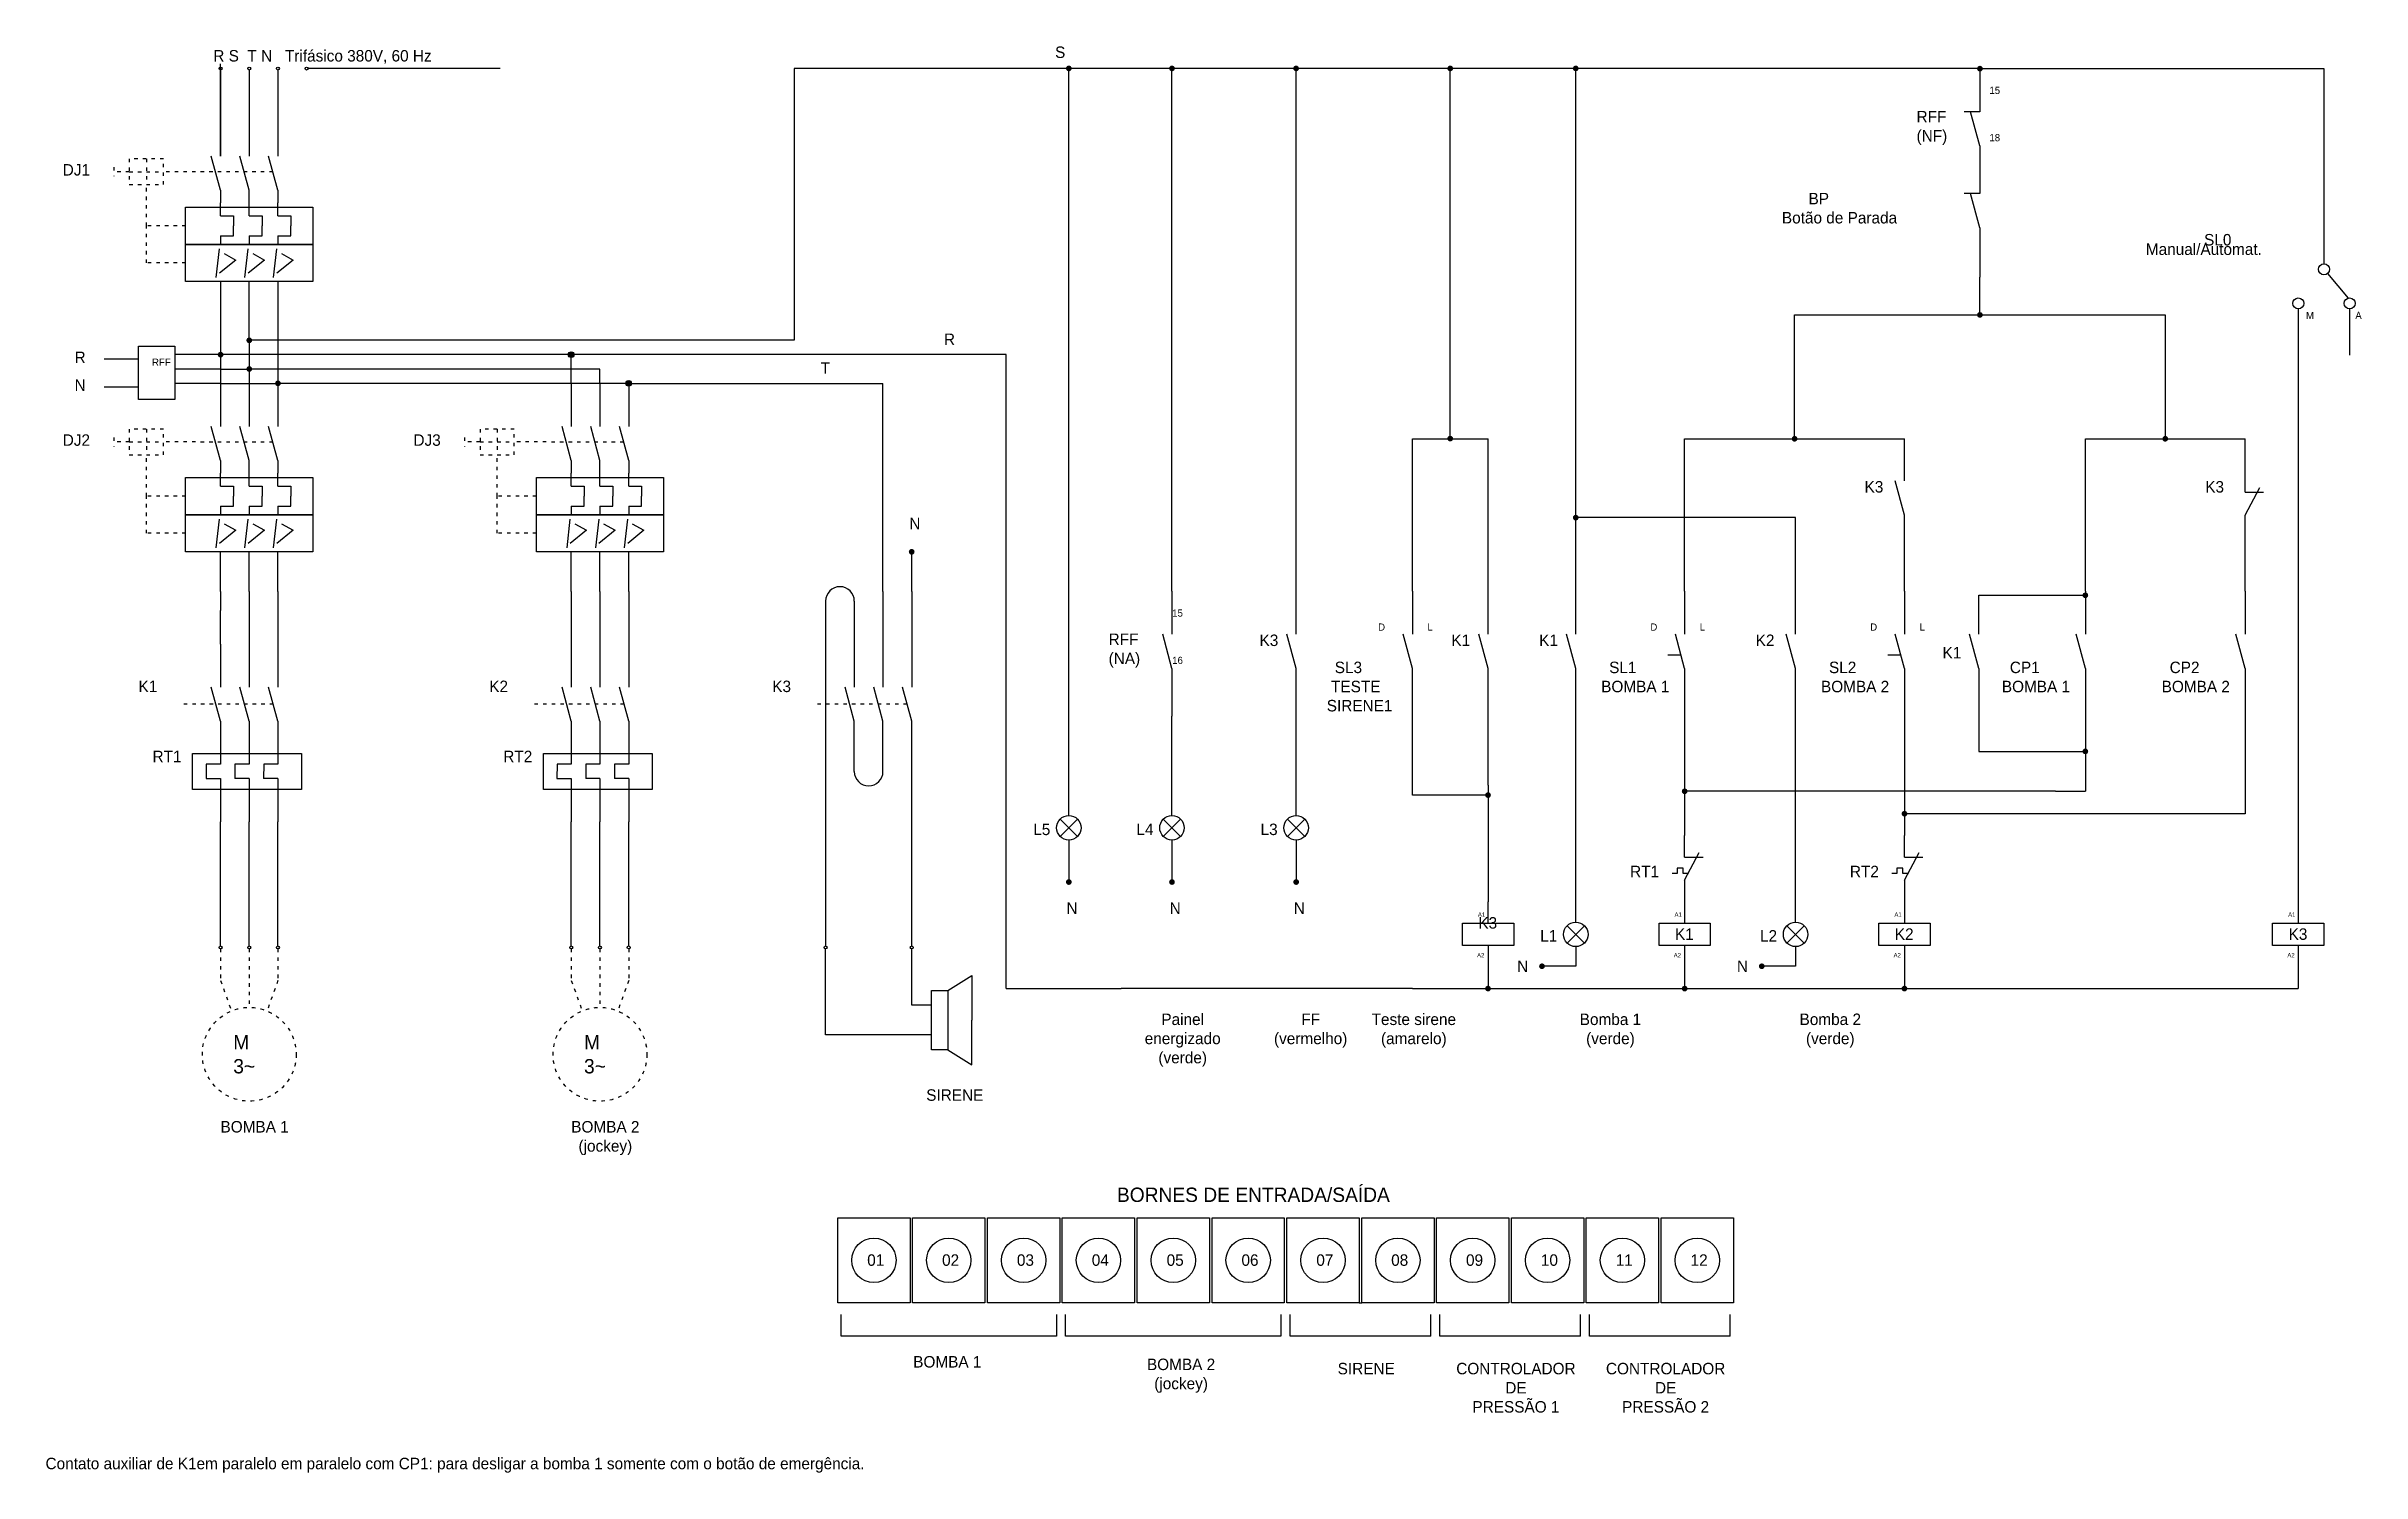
# Model space of a CAD drawing. Header units: millimetres. Extents: x 875 to 3370, y -44 to 1144.
# Drawn here: x 2563 to 3370, y 555 to 1052 of the extents above; entities that cross this region are included whole.
import ezdxf

# ---------------------------------------------------------------- set-up
doc = ezdxf.new("R2010")
doc.units = ezdxf.units.MM
doc.header["$LTSCALE"] = 0.1
doc.linetypes.add('ACAD_ISO03W100', pattern=[30, 12, -18])
doc.layers.add('Layer1', color=1, linetype='Continuous')
doc.layers.add('Layer2', color=5, linetype='Continuous')

msp = doc.modelspace()

# ---------------------------------------------------------------- texts
at = {"linetype": 'ACAD_ISO03W100'}
for s, insert, char_height, width, attachment_point in [(' {\\H1.6x;R S  T N   Trifásico 380V, 60 Hz}', (2620.08, 1051.14), 2.5, 146.4157, 1), ('S', (2914.38, 1052.38), 4, 15.9575, 1), (' {\\H0.625x;15}', (3238.52, 1038.34), 4, 24.8822, 1), (' RFF\\P (NF)', (3213.12, 1029.93), 4, 24.8822, 1), (' {\\H0.625x;18}', (3238.52, 1021.85), 4, 24.8822, 1), (' DJ1', (2567.04, 1011.39), 4, 16.5758, 1), ('          {\\H1.6x;BP\\PBotão de Parada}', (3167.68, 1001.37), 2.5, 61.361, 1), ('R', (2875.65, 952.32), 4, 15.9575, 1), (' R', (2571.18, 946.04), 4, 16.5758, 1), (' N', (2571.18, 936.35), 4, 16.5758, 1), (' RFF', (2598.73, 943.58), 2.5, 9.0429, 1), ('T', (2832.7, 942.32), 4, 15.9575, 1), (' DJ2', (2567.04, 917.2), 4, 16.5758, 1), (' DJ3', (2689.28, 917.2), 4, 15.9575, 1), ('N', (2863.58, 888.13), 4, 15.9575, 1), (' {\\H0.625x;15}', (2953.72, 856.17), 4, 24.8822, 1), (' RFF\\P (NA)', (2931.55, 847.77), 4, 24.8822, 1), (' {\\H1.6x;K3}', (2984.71, 847.42), 2.5, 9.0429, 1), (' D', (3026.03, 851.28), 2.5, 9.0429, 1), (' L', (3043.23, 851.3), 2.5, 9.0429, 1), (' {\\H1.6x;K1}', (3051.57, 847.42), 2.5, 9.0429, 1), (' {\\H1.6x;K1}', (3082.15, 847.42), 2.5, 9.0429, 1), (' D', (3120.92, 851.28), 2.5, 9.0429, 1), (' L', (3138.11, 851.3), 2.5, 9.0429, 1), (' {\\H1.6x;K2}', (3157.61, 847.42), 2.5, 9.0429, 1), (' D', (3197.53, 851.28), 2.5, 9.0429, 1), (' L', (3214.72, 851.3), 2.5, 9.0429, 1), (' {\\H0.625x;16}', (2953.72, 839.68), 4, 24.8822, 1), ('  {\\H1.6x;K1}', (2593.08, 831.36), 2.5, 14.1027, 1), ('  {\\H1.6x;K2}', (2715.32, 831.36), 2.5, 14.1027, 1), ('  {\\H1.6x;K3}', (2813.95, 831.36), 2.5, 14.1027, 1), ('   {\\H1.6x;SL3\\P TESTE SIRENE1}', (3009.06, 837.97), 2.5, 27.3654, 1), ('   {\\H1.6x;SL1\\PBOMBA 1}', (3104.69, 837.97), 2.5, 27.3654, 1), ('   {\\H1.6x;SL2\\PBOMBA 2}', (3181.3, 837.97), 2.5, 27.3654, 1), ('   {\\H1.6x;CP1\\PBOMBA 1}', (3244.33, 837.97), 2.5, 27.3654, 1), ('   {\\H1.6x;CP2\\PBOMBA 2}', (3300.03, 837.97), 2.5, 27.3654, 1), ('  {\\H1.6x;RT2}', (2720.21, 806.93), 2.5, 14.1027, 1), ('  {\\H1.6x;RT1}', (2597.97, 806.93), 2.5, 14.1027, 1), ('L5', (2906.77, 781.52), 4, 9.0429, 1), ('L4', (2942.72, 781.52), 4, 9.0429, 1), ('L3', (2985.99, 781.52), 4, 9.0429, 1), (' {\\H1.6x;RT1}', (3113.84, 766.84), 2.5, 16.9683, 1), (' {\\H1.6x;RT2}', (3190.45, 766.84), 2.5, 16.9683, 1), ('N', (2918.35, 754.05), 4, 15.9575, 1), ('N', (2954.3, 754.05), 4, 15.9575, 1), ('N', (2997.57, 754.05), 4, 15.9575, 1), ('A1', (3061.74, 750.57), 1.5, 12.2722, 1), ('A1', (3130.27, 750.57), 1.5, 12.2722, 1), ('A1', (3206.88, 750.57), 1.5, 12.2722, 1), (' {\\H1.6x;K3}', (3060.96, 748.93), 2.5, 9.0429, 1), ('L1', (3083.43, 744.4), 4, 9.0429, 1), (' {\\H1.6x;K1}', (3129.49, 745.01), 2.5, 9.0429, 1), ('L2', (3160.05, 744.4), 4, 9.0429, 1), (' {\\H1.6x;K2}', (3206.1, 745.01), 2.5, 14.0606, 1), ('A2', (3061.46, 736.4), 1.5, 12.2722, 1), ('A2', (3129.99, 736.4), 1.5, 12.2722, 1), ('A2', (3206.61, 736.4), 1.5, 12.2722, 1), ('N', (3075.39, 733.81), 4, 15.9575, 1), ('N', (3152, 733.81), 4, 15.9575, 1), ('Painel energizado\\P(verde)', (2958.85, 715.32), 4, 27.9353, 2), ('FF\\P(vermelho)', (3003.45, 715.32), 4, 27.9353, 2), ('Teste sirene\\P(amarelo)', (3039.4, 715.32), 4, 27.9353, 2), ('Bomba 1\\P(verde)', (3107.93, 715.32), 4, 27.9353, 2), ('Bomba 2\\P(verde)', (3184.54, 715.32), 4, 27.9353, 2), (' M\\P 3~', (2626.11, 707.8), 5, 18.0857, 1), (' M\\P 3~', (2748.35, 707.8), 5, 18.0857, 1), ('SIRENE', (2879.42, 688.92), 4, 27.9353, 2), ('BOMBA 1', (2635.41, 677.86), 4, 27.9353, 2), ('BOMBA 2\\P(jockey)', (2757.64, 677.86), 4, 27.9353, 2), ('BORNES DE ENTRADA/SAÍDA', (2983.49, 654.66), 5, 187.1724, 2), ('01', (2848.9, 631.4), 4, 9.0429, 1), ('02', (2874.99, 631.4), 4, 9.0429, 1), ('03', (2901.07, 631.4), 4, 9.0429, 1), ('04', (2927.16, 631.4), 4, 9.0429, 1), ('05', (2953.25, 631.4), 4, 9.0429, 1), ('06', (2979.33, 631.4), 4, 9.0429, 1), ('07', (3005.42, 631.4), 4, 9.0429, 1), ('08', (3031.51, 631.4), 4, 9.0429, 1), ('09', (3057.59, 631.4), 4, 9.0429, 1), ('10', (3083.68, 631.4), 4, 9.0429, 1), ('11', (3109.77, 631.4), 4, 9.0429, 1), ('12', (3135.86, 631.4), 4, 9.0429, 1), ('BOMBA 1', (2876.82, 595.95), 4, 27.9353, 2), ('BOMBA 2\\P(jockey)', (2958.29, 595.05), 4, 27.9353, 2), ('SIRENE', (3022.82, 593.58), 4, 27.9353, 2), ('CONTROLADOR\\PDE\\PPRESSÃO 1', (3074.99, 593.58), 4, 40.3759, 2), ('CONTROLADOR\\PDE\\PPRESSÃO 2', (3127.16, 593.58), 4, 40.3759, 2)]:
    msp.add_mtext(s, dxfattribs=dict(at, insert=insert, char_height=char_height, width=width, attachment_point=attachment_point))
at = {"layer": 'Layer1', "linetype": 'ACAD_ISO03W100', "char_height": 2.5, "attachment_point": 1}
for s, insert, width in [(' {\\H1.6x;K1}', (3222.73, 843.09), 9.0429), (' {\\H1.6x;Contato auxiliar de K1em paralelo em paralelo com CP1: para desligar a bomba 1 somente com o botão de emergência.}', (2561.61, 560.5), 291.2932)]:
    msp.add_mtext(s, dxfattribs=dict(at, insert=insert, width=width))
at = {"layer": 'Layer2', "linetype": 'ACAD_ISO03W100', "attachment_point": 1}
for s, insert, char_height, width in [(' {\\H1.6x;SL0}', (3313.89, 987.03), 2.5, 17.1615), (' {\\H1.6x;Manual/Automat.}', (3294.52, 983.73), 2.5, 12.2722), (' M', (3349.4, 959.88), 2.5, 9.0429), (' A', (3366.59, 959.9), 2.5, 9.0429), (' {\\H1.6x;K3}', (3195.56, 900.91), 2.5, 9.0429), (' {\\H1.6x;K3}', (3314.29, 900.91), 2.5, 9.0429), ('A1', (3344.12, 750.57), 1.5, 12.2722), (' {\\H1.6x;K3}', (3343.34, 745.01), 2.5, 14.0606), ('A2', (3343.84, 736.4), 1.5, 12.2722)]:
    msp.add_mtext(s, dxfattribs=dict(at, insert=insert, char_height=char_height, width=width))

# ---------------------------------------------------------------- hatches: boundary and pattern name
h = msp.add_hatch(color=256)
edge = h.paths.add_edge_path()
edge.add_arc((2919.17, 1044.73), 1, 0, 360)
h = msp.add_hatch(color=256)
edge = h.paths.add_edge_path()
edge.add_arc((2955.12, 1044.73), 1, 0, 360)
h = msp.add_hatch(color=256)
edge = h.paths.add_edge_path()
edge.add_arc((2998.39, 1044.73), 1, 0, 360)
h = msp.add_hatch(color=256)
edge = h.paths.add_edge_path()
edge.add_arc((3052.08, 1044.73), 1, 0, 360)
h = msp.add_hatch(color=256)
edge = h.paths.add_edge_path()
edge.add_arc((3095.84, 1044.73), 1, 0, 360)
h = msp.add_hatch(color=256)
edge = h.paths.add_edge_path()
edge.add_arc((3236.69, 1044.66), 1, 0, 360)
h = msp.add_hatch(color=256)
edge = h.paths.add_edge_path()
edge.add_arc((3236.69, 958.82), 1, 0, 360)
h = msp.add_hatch(color=256)
edge = h.paths.add_edge_path()
edge.add_arc((2623.54, 944.97), 1, 0, 360)
h = msp.add_hatch(color=256)
edge = h.paths.add_edge_path()
edge.add_arc((2633.54, 949.97), 1, 0, 360)
h = msp.add_hatch(color=256)
edge = h.paths.add_edge_path()
edge.add_arc((2745.77, 944.97), 1, 0, 360)
h = msp.add_hatch(color=256)
edge = h.paths.add_edge_path()
edge.add_arc((2633.54, 939.97), 1, 0, 360)
h = msp.add_hatch(color=256)
edge = h.paths.add_edge_path()
edge.add_arc((2643.54, 934.97), 1, 0, 360)
h = msp.add_hatch(color=256)
edge = h.paths.add_edge_path()
edge.add_arc((2765.77, 934.97), 1, 0, 360)
h = msp.add_hatch(color=256)
edge = h.paths.add_edge_path()
edge.add_arc((3052.08, 915.72), 1, 0, 360)
h = msp.add_hatch(color=256)
edge = h.paths.add_edge_path()
edge.add_arc((3172.1, 915.65), 1, 0, 360)
h = msp.add_hatch(color=256)
edge = h.paths.add_edge_path()
edge.add_arc((3301.28, 915.65), 1, 0, 360)
h = msp.add_hatch(color=256)
edge = h.paths.add_edge_path()
edge.add_arc((3095.84, 888.17), 1, 0, 360)
h = msp.add_hatch(color=256)
edge = h.paths.add_edge_path()
edge.add_arc((2864.4, 876.25), 1, 0, 360)
h = msp.add_hatch(color=256)
edge = h.paths.add_edge_path()
edge.add_arc((3065.26, 791.46), 1, 0, 360)
h = msp.add_hatch(color=256)
edge = h.paths.add_edge_path()
edge.add_arc((3133.79, 792.8), 1, 0, 360)
h = msp.add_hatch(color=256)
edge = h.paths.add_edge_path()
edge.add_arc((3133.79, 792.8), 1, 0, 360)
h = msp.add_hatch(color=256)
edge = h.paths.add_edge_path()
edge.add_arc((3210.4, 784.97), 1, 0, 360)
h = msp.add_hatch(color=256)
edge = h.paths.add_edge_path()
edge.add_arc((3210.4, 784.97), 1, 0, 360)
h = msp.add_hatch(color=256)
edge = h.paths.add_edge_path()
edge.add_arc((2919.17, 761.16), 1, 0, 360)
h = msp.add_hatch(color=256)
edge = h.paths.add_edge_path()
edge.add_arc((2955.12, 761.16), 1, 0, 360)
h = msp.add_hatch(color=256)
edge = h.paths.add_edge_path()
edge.add_arc((2998.39, 761.16), 1, 0, 360)
h = msp.add_hatch(color=256)
edge = h.paths.add_edge_path()
edge.add_arc((3084.06, 731.81), 1, 0, 360)
h = msp.add_hatch(color=256)
edge = h.paths.add_edge_path()
edge.add_arc((3160.67, 731.81), 1, 0, 360)
h = msp.add_hatch(color=256)
edge = h.paths.add_edge_path()
edge.add_arc((3065.26, 724.03), 1, 0, 360)
h = msp.add_hatch(color=256)
edge = h.paths.add_edge_path()
edge.add_arc((3133.79, 724.03), 1, 0, 360)
h = msp.add_hatch(color=256)
edge = h.paths.add_edge_path()
edge.add_arc((3210.4, 724.03), 1, 0, 360)
at = {"layer": 'Layer1'}
h = msp.add_hatch(color=256, dxfattribs=at)
edge = h.paths.add_edge_path()
edge.add_arc((3273.43, 861.1), 1, 0, 360)
h = msp.add_hatch(color=256, dxfattribs=at)
edge = h.paths.add_edge_path()
edge.add_arc((3273.43, 806.7), 1, 0, 360)

# ---------------------------------------------------------------- linework, layer by layer
for p, q in [((2623.54, 1014.16), (2623.54, 1046.31)), ((2623.54, 1044.16), (2623.54, 1029.16)), ((2633.54, 1044.16), (2633.54, 1029.16)), ((2643.54, 1044.16), (2643.54, 1029.16)), ((2720.97, 1044.66), (2654.04, 1044.66)), ((3236.69, 1044.66), (2823.42, 1044.66)), ((2823.42, 1044.66), (2823.42, 949.97)), ((2919.17, 784.33), (2919.17, 1044.66)), ((2955.12, 862.5), (2955.12, 1044.66)), ((2998.39, 847.5), (2998.39, 1044.66)), ((3052.08, 915.65), (3052.08, 1044.66)), ((3095.84, 847.5), (3095.84, 1044.66)), ((3236.69, 1044.66), (3236.69, 1029.66)), ((3236.69, 1044.66), (3356.59, 1044.66)), ((2623.54, 1029.16), (2623.54, 1014.16)), ((2633.54, 1029.16), (2633.54, 1014.16)), ((2643.54, 1029.16), (2643.54, 1014.16)), ((3236.69, 1029.66), (3231.23, 1029.66)), ((3236.69, 1017.76), (3233.45, 1029.66)), ((2623.54, 1014.16), (2623.54, 1022.23)), ((3236.69, 1017.76), (3236.69, 1001.1)), ((2623.54, 1002.26), (2620.3, 1014.16)), ((2633.54, 1002.26), (2630.3, 1014.16)), ((2643.54, 1002.26), (2640.3, 1014.16)), ((2623.54, 1002.26), (2623.54, 997.87)), ((2633.54, 997.87), (2633.54, 1002.26)), ((2643.54, 1002.26), (2643.54, 997.87)), ((3236.69, 1001.1), (3231.23, 1001.1)), ((3236.69, 989.19), (3233.45, 1001.1)), ((2623.54, 993.33), (2623.54, 997.87)), ((2623.54, 993.33), (2628.01, 993.33)), ((2628.01, 993.33), (2628.01, 989.86)), ((2633.54, 993.33), (2633.54, 997.87)), ((2633.54, 993.33), (2638.01, 993.33)), ((2638.01, 993.33), (2638.01, 989.86)), ((2643.54, 993.33), (2643.54, 997.87)), ((2643.54, 993.33), (2648.01, 993.33)), ((2648.01, 993.33), (2648.01, 989.86)), ((2623.54, 986.39), (2628.01, 986.39)), ((2623.54, 986.39), (2623.54, 983.39)), ((2628.01, 986.39), (2628.01, 989.86)), ((2633.54, 986.39), (2638.01, 986.39)), ((2633.54, 986.39), (2633.54, 983.39)), ((2638.01, 986.39), (2638.01, 989.86)), ((2643.54, 986.39), (2648.01, 986.39)), ((2643.54, 986.39), (2643.54, 983.39)), ((2648.01, 986.39), (2648.01, 989.86)), ((3236.69, 989.19), (3236.69, 972.02)), ((2622.04, 971.84), (2623.19, 981.86)), ((2628.83, 977.96), (2623.18, 973.35)), ((2624.8, 980.21), (2628.83, 977.96)), ((2632.04, 971.84), (2633.19, 981.86)), ((2638.83, 977.96), (2633.18, 973.35)), ((2634.8, 980.21), (2638.83, 977.96)), ((2642.04, 971.84), (2643.19, 981.86)), ((2648.83, 977.96), (2643.18, 973.35)), ((2644.8, 980.21), (2648.83, 977.96)), ((2623.54, 970.45), (2623.54, 949.97)), ((2633.54, 949.97), (2633.54, 970.45)), ((2643.54, 970.45), (2643.54, 949.97)), ((3236.69, 958.82), (3236.69, 972.02)), ((3172.1, 958.82), (3301.28, 958.82)), ((3172.1, 915.65), (3172.1, 958.82)), ((3301.28, 958.82), (3301.28, 915.65)), ((2623.54, 944.97), (2607.57, 944.97)), ((2623.54, 949.97), (2623.54, 934.97)), ((2690.97, 944.97), (2623.54, 944.97)), ((2633.54, 949.97), (2633.54, 934.97)), ((2823.42, 949.97), (2633.54, 949.97)), ((2643.54, 949.97), (2643.54, 934.97)), ((2897.35, 944.97), (2745.77, 944.97)), ((2897.35, 724.03), (2897.35, 944.97)), ((2582.97, 943.49), (2594.9, 943.49)), ((2623.54, 939.97), (2607.57, 939.97)), ((2623.54, 939.97), (2633.54, 939.97)), ((2690.97, 939.97), (2633.54, 939.97)), ((2582.97, 933.8), (2594.9, 933.8)), ((2623.54, 934.97), (2607.57, 934.97)), ((2623.54, 934.97), (2623.54, 919.97)), ((2623.54, 934.97), (2643.54, 934.97)), ((2633.54, 934.97), (2633.54, 919.97)), ((2643.54, 934.97), (2643.54, 919.97)), ((2690.97, 934.97), (2643.54, 934.97)), ((2765.77, 934.97), (2690.97, 934.97)), ((2745.77, 934.97), (2745.77, 919.97)), ((2755.77, 934.97), (2755.77, 919.97)), ((2765.77, 934.97), (2765.77, 919.97)), ((2765.77, 934.97), (2854.4, 934.97)), ((2854.4, 876.25), (2854.4, 934.97)), ((2623.54, 908.06), (2620.3, 919.97)), ((2633.54, 908.06), (2630.3, 919.97)), ((2643.54, 908.06), (2640.3, 919.97)), ((2745.77, 908.06), (2742.54, 919.97)), ((2755.77, 908.06), (2752.54, 919.97)), ((2765.77, 908.06), (2762.54, 919.97)), ((3038.9, 862.5), (3038.9, 915.65)), ((3038.9, 915.65), (3065.26, 915.65)), ((3065.26, 847.5), (3065.26, 915.65)), ((3133.79, 915.65), (3210.4, 915.65)), ((3133.79, 862.5), (3133.79, 915.65)), ((3210.4, 900.98), (3210.4, 915.65)), ((3273.43, 915.65), (3329.13, 915.65)), ((3273.43, 862.5), (3273.43, 915.65)), ((3329.13, 897.09), (3329.13, 915.65)), ((2623.54, 908.06), (2623.54, 903.67)), ((2633.54, 903.67), (2633.54, 908.06)), ((2643.54, 908.06), (2643.54, 903.67)), ((2745.77, 908.06), (2745.77, 903.67)), ((2755.77, 903.67), (2755.77, 908.06)), ((2765.77, 908.06), (2765.77, 903.67)), ((2623.54, 899.13), (2623.54, 903.67)), ((2623.54, 899.13), (2628.01, 899.13)), ((2628.01, 899.13), (2628.01, 895.66)), ((2633.54, 899.13), (2633.54, 903.67)), ((2633.54, 899.13), (2638.01, 899.13)), ((2638.01, 899.13), (2638.01, 895.66)), ((2643.54, 899.13), (2643.54, 903.67)), ((2643.54, 899.13), (2648.01, 899.13)), ((2648.01, 899.13), (2648.01, 895.66)), ((2745.77, 899.13), (2745.77, 903.67)), ((2745.77, 899.13), (2750.25, 899.13)), ((2750.25, 899.13), (2750.25, 895.66)), ((2755.77, 899.13), (2755.77, 903.67)), ((2755.77, 899.13), (2760.25, 899.13)), ((2760.25, 899.13), (2760.25, 895.66)), ((2765.77, 899.13), (2765.77, 903.67)), ((2765.77, 899.13), (2770.25, 899.13)), ((2770.25, 899.13), (2770.25, 895.66)), ((2622.04, 877.65), (2623.19, 887.66)), ((2623.54, 892.19), (2628.01, 892.19)), ((2623.54, 892.19), (2623.54, 889.19)), ((2628.01, 892.19), (2628.01, 895.66)), ((2632.04, 877.65), (2633.19, 887.66)), ((2633.54, 892.19), (2638.01, 892.19)), ((2633.54, 892.19), (2633.54, 889.19)), ((2638.01, 892.19), (2638.01, 895.66)), ((2642.04, 877.65), (2643.19, 887.66)), ((2643.54, 892.19), (2648.01, 892.19)), ((2643.54, 892.19), (2643.54, 889.19)), ((2648.01, 892.19), (2648.01, 895.66)), ((2744.28, 877.65), (2745.43, 887.66)), ((2745.77, 892.19), (2750.25, 892.19)), ((2745.77, 892.19), (2745.77, 889.19)), ((2750.25, 892.19), (2750.25, 895.66)), ((2754.28, 877.65), (2755.43, 887.66)), ((2755.77, 892.19), (2760.25, 892.19)), ((2755.77, 892.19), (2755.77, 889.19)), ((2760.25, 892.19), (2760.25, 895.66)), ((2764.28, 877.65), (2765.43, 887.66)), ((2765.77, 892.19), (2770.25, 892.19)), ((2765.77, 892.19), (2765.77, 889.19)), ((2770.25, 892.19), (2770.25, 895.66)), ((3172.45, 888.17), (3095.84, 888.17)), ((3172.45, 847.5), (3172.45, 888.17)), ((3210.4, 862.5), (3210.4, 889.07)), ((3329.13, 862.5), (3329.13, 889.07)), ((2628.83, 883.76), (2623.18, 879.15)), ((2624.8, 886.02), (2628.83, 883.76)), ((2638.83, 883.76), (2633.18, 879.15)), ((2634.8, 886.02), (2638.83, 883.76)), ((2648.83, 883.76), (2643.18, 879.15)), ((2644.8, 886.02), (2648.83, 883.76)), ((2751.06, 883.76), (2745.42, 879.15)), ((2747.04, 886.02), (2751.06, 883.76)), ((2761.06, 883.76), (2755.42, 879.15)), ((2757.04, 886.02), (2761.06, 883.76)), ((2771.06, 883.76), (2765.42, 879.15)), ((2767.04, 886.02), (2771.06, 883.76)), ((2623.54, 862.4), (2623.54, 876.25)), ((2633.54, 862.4), (2633.54, 876.25)), ((2643.54, 862.4), (2643.54, 876.25)), ((2745.77, 862.4), (2745.77, 876.25)), ((2755.77, 862.4), (2755.77, 876.25)), ((2765.77, 862.4), (2765.77, 876.25)), ((2854.4, 862.4), (2854.4, 876.25)), ((2864.4, 862.4), (2864.4, 876.25)), ((2623.54, 862.4), (2623.54, 855.8)), ((2623.54, 844.09), (2623.54, 855.8)), ((2633.54, 862.4), (2633.54, 855.8)), ((2633.54, 855.8), (2633.54, 844.09)), ((2643.54, 862.4), (2643.54, 855.8)), ((2643.54, 855.8), (2643.54, 844.09)), ((2745.77, 862.4), (2745.77, 855.8)), ((2745.77, 855.8), (2745.77, 844.09)), ((2755.77, 862.4), (2755.77, 855.8)), ((2755.77, 855.8), (2755.77, 844.09)), ((2765.77, 862.4), (2765.77, 855.8)), ((2765.77, 855.8), (2765.77, 844.09)), ((2834.4, 859.1), (2834.4, 738.89)), ((2844.4, 859.1), (2844.4, 855.8)), ((2844.4, 855.8), (2844.4, 844.09)), ((2854.4, 862.4), (2854.4, 855.8)), ((2854.4, 855.8), (2854.4, 844.09)), ((2864.4, 862.4), (2864.4, 855.8)), ((2864.4, 855.8), (2864.4, 844.09)), ((2955.12, 862.5), (2955.12, 847.5)), ((3038.9, 862.5), (3038.9, 847.5)), ((3133.79, 862.5), (3133.79, 847.5)), ((3210.4, 862.5), (3210.4, 847.5)), ((3273.43, 862.5), (3273.43, 847.5)), ((3329.13, 862.5), (3329.13, 847.5)), ((2955.12, 835.59), (2951.89, 847.5)), ((2998.39, 835.59), (2995.16, 847.5)), ((3038.9, 835.59), (3035.67, 847.5)), ((3065.26, 835.59), (3062.02, 847.5)), ((3095.84, 835.59), (3092.6, 847.5)), ((3133.79, 835.59), (3130.55, 847.5)), ((3172.45, 835.59), (3169.22, 847.5)), ((3210.4, 835.59), (3207.17, 847.5)), ((3273.43, 835.59), (3270.2, 847.5)), ((3329.13, 835.59), (3325.9, 847.5)), ((2623.54, 844.09), (2623.54, 829.09)), ((2633.54, 844.09), (2633.54, 829.09)), ((2643.54, 844.09), (2643.54, 829.09)), ((2745.77, 844.09), (2745.77, 829.09)), ((2755.77, 844.09), (2755.77, 829.09)), ((2765.77, 844.09), (2765.77, 829.09)), ((2844.4, 844.09), (2844.4, 829.09)), ((2854.4, 844.09), (2854.4, 829.09)), ((2864.4, 844.09), (2864.4, 829.09)), ((3132.53, 840.22), (3127.93, 840.22)), ((3209.14, 840.22), (3204.54, 840.22)), ((2955.12, 835.59), (2955.12, 818.93)), ((2998.39, 794.93), (2998.39, 835.59)), ((3038.9, 806.83), (3038.9, 835.59)), ((3065.26, 794.93), (3065.26, 835.59)), ((3095.84, 794.93), (3095.84, 835.59)), ((3133.79, 835.59), (3133.79, 820.59)), ((3172.45, 794.93), (3172.45, 835.59)), ((3210.4, 835.59), (3210.4, 820.59)), ((3273.43, 835.59), (3273.43, 820.59)), ((3329.13, 835.59), (3329.13, 820.59)), ((2623.54, 817.19), (2620.3, 829.09)), ((2633.54, 817.19), (2630.3, 829.09)), ((2643.54, 817.19), (2640.3, 829.09)), ((2745.77, 817.19), (2742.54, 829.09)), ((2755.77, 817.19), (2752.54, 829.09)), ((2765.77, 817.19), (2762.54, 829.09)), ((2844.4, 817.19), (2841.17, 829.09)), ((2854.4, 817.19), (2851.17, 829.09)), ((2864.4, 817.19), (2861.17, 829.09)), ((2623.54, 817.19), (2623.54, 802.19)), ((2633.54, 817.19), (2633.54, 802.19)), ((2643.54, 817.19), (2643.54, 802.19)), ((2745.77, 817.19), (2745.77, 802.19)), ((2755.77, 817.19), (2755.77, 802.19)), ((2765.77, 817.19), (2765.77, 802.19)), ((2844.4, 799.69), (2844.4, 817.19)), ((2854.4, 799.69), (2854.4, 817.19)), ((2864.4, 782.19), (2864.4, 817.19)), ((2955.12, 784.33), (2955.12, 818.93)), ((3133.79, 820.59), (3133.79, 777.35)), ((3210.4, 820.59), (3210.4, 777.35)), ((3273.43, 820.59), (3273.43, 792.8)), ((3329.13, 820.59), (3329.13, 784.97)), ((2618.57, 802.19), (2618.55, 797.19)), ((2628.57, 802.19), (2628.55, 797.2)), ((2638.57, 802.19), (2638.55, 797.2)), ((2740.81, 802.19), (2740.79, 797.19)), ((2750.81, 802.19), (2750.79, 797.2)), ((2760.81, 802.19), (2760.79, 797.2)), ((3038.9, 791.39), (3038.9, 806.83)), ((2618.55, 797.19), (2623.54, 797.19)), ((2623.54, 797.19), (2623.54, 782.19)), ((2633.54, 797.19), (2628.55, 797.2)), ((2633.54, 797.19), (2633.54, 782.19)), ((2643.54, 797.19), (2638.55, 797.2)), ((2643.54, 797.19), (2643.54, 782.19)), ((2740.79, 797.19), (2745.77, 797.19)), ((2745.77, 797.19), (2745.77, 782.19)), ((2755.77, 797.19), (2750.79, 797.2)), ((2755.77, 797.19), (2755.77, 782.19)), ((2765.77, 797.19), (2760.79, 797.2)), ((2765.77, 797.19), (2765.77, 782.19)), ((2998.39, 784.33), (2998.39, 794.93)), ((3065.26, 791.39), (3038.9, 791.39)), ((3065.26, 794.93), (3065.26, 754.26)), ((3095.84, 747.2), (3095.84, 794.93)), ((3224.02, 792.8), (3133.79, 792.8)), ((3172.45, 747.2), (3172.45, 794.93)), ((3262.98, 792.8), (3224.02, 792.8)), ((3262.98, 792.8), (3273.43, 792.8)), ((2916.15, 783.08), (2922.19, 777.04)), ((2916.15, 777.04), (2922.19, 783.08)), ((2952.1, 783.08), (2958.14, 777.04)), ((2952.1, 777.04), (2958.14, 783.08)), ((2995.37, 783.08), (3001.41, 777.04)), ((2995.37, 777.04), (3001.41, 783.08)), ((3224.02, 784.97), (3210.4, 784.97)), ((3329.13, 784.97), (3224.02, 784.97)), ((2623.54, 738.89), (2623.54, 782.19)), ((2633.54, 738.89), (2633.54, 782.19)), ((2643.54, 738.89), (2643.54, 782.19)), ((2745.77, 738.89), (2745.77, 782.19)), ((2755.77, 738.89), (2755.77, 782.19)), ((2765.77, 738.89), (2765.77, 782.19)), ((2864.4, 738.89), (2864.4, 782.19)), ((3133.79, 769.85), (3133.79, 777.35)), ((3210.4, 769.85), (3210.4, 777.35)), ((3133.79, 761.83), (3138.85, 771.41)), ((3133.79, 769.85), (3140.22, 769.85)), ((3210.4, 761.83), (3215.46, 771.41)), ((3210.4, 769.85), (3216.83, 769.85)), ((3133.79, 761.83), (3133.79, 746.83)), ((3210.4, 761.83), (3210.4, 746.83)), ((3065.26, 746.83), (3065.26, 754.26)), ((3092.82, 745.95), (3098.86, 739.91)), ((3092.82, 739.91), (3098.86, 745.95)), ((3169.43, 745.95), (3175.47, 739.91)), ((3169.43, 739.91), (3175.47, 745.95)), ((2834.4, 707.88), (2834.4, 737.89)), ((2864.4, 718.2), (2864.4, 737.89)), ((3065.26, 739.03), (3065.26, 724.03)), ((3095.84, 738.66), (3095.84, 731.81)), ((3133.79, 739.03), (3133.79, 724.03)), ((3172.45, 738.66), (3172.45, 731.81)), ((3210.4, 739.03), (3210.4, 724.03)), ((2877.05, 723.37), (2885.37, 728.61)), ((2885.37, 728.61), (2885.37, 713.04)), ((3095.84, 731.81), (3084.06, 731.81)), ((3172.45, 731.81), (3160.67, 731.81)), ((2871.36, 718.2), (2864.4, 718.2)), ((2897.35, 724.03), (2937.44, 724.03)), ((3038.9, 724.03), (2937.44, 724.03)), ((3038.9, 724.03), (3065.26, 724.03)), ((3065.26, 724.03), (3210.4, 724.03)), ((3210.4, 724.03), (3347.64, 724.03)), ((2885.37, 697.47), (2885.37, 713.04)), ((2864.4, 707.88), (2834.4, 707.88)), ((2871.36, 707.88), (2864.4, 707.88)), ((2877.05, 702.71), (2885.37, 697.47)), ((3020.36, 614.47), (3021.24, 614.47)), ((2839.8, 602.87), (2839.8, 610.41)), ((2914.85, 610.41), (2914.85, 602.87)), ((2918.06, 602.87), (2918.06, 610.41)), ((2993.11, 610.41), (2993.11, 602.87)), ((2996.32, 602.87), (2996.32, 610.41)), ((3045.28, 602.87), (3045.28, 610.41)), ((3048.5, 602.87), (3048.5, 610.41)), ((3097.45, 602.87), (3097.45, 610.41)), ((3100.67, 602.87), (3100.67, 610.41)), ((3149.63, 602.87), (3149.63, 610.41)), ((2914.85, 602.87), (2839.8, 602.87)), ((2993.11, 602.87), (2918.06, 602.87)), ((3045.28, 602.87), (2996.32, 602.87)), ((3097.45, 602.87), (3048.5, 602.87)), ((3149.63, 602.87), (3100.67, 602.87))]:
    msp.add_line(p, q)
at = {"linetype": 'ACAD_ISO03W100'}
for p, q in [((2586.35, 1010.31), (2586.35, 1007.18)), ((2591.73, 1008.75), (2586.35, 1008.75)), ((2591.73, 1008.75), (2603.66, 1008.75)), ((2597.7, 1013.23), (2597.7, 1004.27)), ((2641.79, 1008.68), (2603.66, 1008.75)), ((2597.7, 989.86), (2597.7, 1004.27)), ((2611.36, 989.86), (2597.7, 989.86)), ((2597.7, 976.92), (2597.7, 989.86)), ((2611.36, 976.92), (2597.7, 976.92)), ((2586.35, 916.11), (2586.35, 912.99)), ((2591.73, 914.55), (2586.35, 914.55)), ((2591.73, 914.55), (2603.66, 914.55)), ((2597.7, 919.03), (2597.7, 910.07)), ((2641.79, 914.48), (2603.66, 914.55)), ((2708.58, 916.11), (2708.58, 912.99)), ((2713.97, 914.55), (2708.58, 914.55)), ((2713.97, 914.55), (2725.9, 914.55)), ((2719.93, 919.03), (2719.93, 910.07)), ((2764.03, 914.48), (2725.9, 914.55)), ((2597.7, 895.66), (2597.7, 910.07)), ((2719.93, 895.66), (2719.93, 910.07)), ((2611.36, 895.66), (2597.7, 895.66)), ((2597.7, 882.72), (2597.7, 895.66)), ((2733.6, 895.66), (2719.93, 895.66)), ((2719.93, 882.72), (2719.93, 895.66)), ((2611.36, 882.72), (2597.7, 882.72)), ((2733.6, 882.72), (2719.93, 882.72)), ((2641.92, 823.14), (2609.78, 823.2)), ((2764.16, 823.14), (2732.01, 823.2)), ((2862.79, 823.14), (2830.64, 823.2)), ((2623.54, 737.89), (2623.54, 726.85)), ((2633.54, 737.89), (2633.54, 717.45)), ((2643.54, 737.89), (2643.54, 726.85)), ((2745.77, 737.89), (2745.77, 726.85)), ((2755.77, 737.89), (2755.77, 717.45)), ((2765.77, 737.89), (2765.77, 726.85)), ((2623.54, 726.85), (2627.34, 716.24)), ((2643.54, 726.85), (2639.73, 716.24)), ((2745.77, 726.85), (2749.58, 716.24)), ((2765.77, 726.85), (2761.97, 716.24))]:
    msp.add_line(p, q, dxfattribs=at)
for points in [[(2603.66, 1013.23), (2591.73, 1013.23), (2591.73, 1004.27), (2603.66, 1004.27)], [(2603.66, 919.03), (2591.73, 919.03), (2591.73, 910.07), (2603.66, 910.07)], [(2725.9, 919.03), (2713.97, 919.03), (2713.97, 910.07), (2725.9, 910.07)]]:
    msp.add_lwpolyline(points, close=True, dxfattribs=at)
for points in [[(2611.36, 996.33), (2655.71, 996.33), (2655.71, 983.39), (2611.36, 983.39)], [(2611.36, 983.39), (2655.71, 983.39), (2655.71, 970.45), (2611.36, 970.45)], [(2594.9, 947.95), (2607.57, 947.95), (2607.57, 929.35), (2594.9, 929.35)], [(2611.36, 902.14), (2655.71, 902.14), (2655.71, 889.19), (2611.36, 889.19)], [(2733.6, 902.14), (2777.95, 902.14), (2777.95, 889.19), (2733.6, 889.19)], [(2611.36, 889.19), (2655.71, 889.19), (2655.71, 876.25), (2611.36, 876.25)], [(2733.6, 889.19), (2777.95, 889.19), (2777.95, 876.25), (2733.6, 876.25)], [(2613.81, 805.97), (2651.77, 805.97), (2651.77, 793.44), (2613.81, 793.44)], [(2736.05, 805.97), (2774.01, 805.97), (2774.01, 793.44), (2736.05, 793.44)], [(3056.31, 746.83), (3074.2, 746.83), (3074.2, 739.03), (3056.31, 739.03)], [(3124.85, 746.83), (3142.73, 746.83), (3142.73, 739.03), (3124.85, 739.03)], [(3201.46, 746.83), (3219.35, 746.83), (3219.35, 739.03), (3201.46, 739.03)], [(2871.36, 723.37), (2877.05, 723.37), (2877.05, 702.71), (2871.36, 702.71)], [(2838.63, 644.15), (2863.84, 644.15), (2863.84, 614.47), (2838.63, 614.47)], [(2864.72, 644.15), (2889.93, 644.15), (2889.93, 614.47), (2864.72, 614.47)], [(2890.81, 644.15), (2916.01, 644.15), (2916.01, 614.47), (2890.81, 614.47)], [(2916.89, 644.15), (2942.1, 644.15), (2942.1, 614.47), (2916.89, 614.47)], [(2942.98, 644.15), (2968.19, 644.15), (2968.19, 614.47), (2942.98, 614.47)], [(2969.07, 644.15), (2994.27, 644.15), (2994.27, 614.47), (2969.07, 614.47)], [(2995.15, 644.15), (3020.36, 644.15), (3020.36, 614.47), (2995.15, 614.47)], [(3021.24, 644.15), (3046.45, 644.15), (3046.45, 614.47), (3021.24, 614.47)], [(3047.33, 644.15), (3072.54, 644.15), (3072.54, 614.47), (3047.33, 614.47)], [(3073.41, 644.15), (3098.62, 644.15), (3098.62, 614.47), (3073.41, 614.47)], [(3099.5, 644.15), (3124.71, 644.15), (3124.71, 614.47), (3099.5, 614.47)], [(3125.59, 644.15), (3150.8, 644.15), (3150.8, 614.47), (3125.59, 614.47)]]:
    msp.add_lwpolyline(points, close=True)
for points in [[(2745.77, 934.97), (2745.77, 944.97), (2690.97, 944.97)], [(2755.77, 934.97), (2755.77, 939.97), (2690.97, 939.97)], [(2623.54, 802.19), (2618.57, 802.19)], [(2633.54, 802.19), (2628.57, 802.19)], [(2643.54, 802.19), (2638.57, 802.19)], [(2745.77, 802.19), (2740.81, 802.19)], [(2755.77, 802.19), (2750.81, 802.19)], [(2765.77, 802.19), (2760.81, 802.19)], [(2919.17, 775.79), (2919.17, 761.16)], [(2955.12, 775.79), (2955.12, 761.16)], [(2998.39, 775.79), (2998.39, 761.16)], [(3135, 764.12), (3133.23, 764.12), (3133.23, 765.96), (3131.14, 765.96), (3131.14, 764.12), (3129.38, 764.12)], [(3211.61, 764.12), (3209.84, 764.12), (3209.84, 765.96), (3207.76, 765.96), (3207.76, 764.12), (3205.99, 764.12)]]:
    msp.add_lwpolyline(points)
for centre, radius in [((2623.54, 1044.66), 0.5), ((2633.54, 1044.66), 0.5), ((2643.54, 1044.66), 0.5), ((2653.54, 1044.66), 0.5), ((2745.77, 944.97), 1), ((2765.77, 934.97), 1), ((2919.17, 780.06), 4.27), ((2955.12, 780.06), 4.27), ((2998.39, 780.06), 4.27), ((3095.84, 742.93), 4.27), ((3172.45, 742.93), 4.27), ((2623.54, 738.39), 0.5), ((2633.54, 738.39), 0.5), ((2643.54, 738.39), 0.5), ((2745.77, 738.39), 0.5), ((2755.77, 738.39), 0.5), ((2765.77, 738.39), 0.5), ((2834.4, 738.39), 0.5), ((2864.4, 738.39), 0.5), ((2851.24, 629.31), 7.73), ((2877.32, 629.31), 7.73), ((2903.41, 629.31), 7.73), ((2929.5, 629.31), 7.73), ((2955.58, 629.31), 7.73), ((2981.67, 629.31), 7.73), ((3007.76, 629.31), 7.73), ((3033.84, 629.31), 7.73), ((3059.93, 629.31), 7.73), ((3086.02, 629.31), 7.73), ((3112.11, 629.31), 7.73), ((3138.19, 629.31), 7.73)]:
    msp.add_circle(centre, radius)
for centre in [(2633.54, 701.11), (2755.77, 701.11)]:
    msp.add_circle(centre, 16.35, dxfattribs=at)
for centre, start, end in [((2839.4, 859.1), 0, 180), ((2849.4, 799.69), 180, 0)]:
    msp.add_arc(centre, 5, start, end)
at = {"layer": 'Layer1'}
for p, q in [((3236.32, 847.5), (3236.32, 861.1)), ((3236.32, 861.1), (3273.43, 861.1)), ((3236.32, 835.59), (3233.09, 847.5)), ((3236.32, 835.59), (3236.32, 806.7)), ((3236.32, 806.7), (3273.43, 806.7))]:
    msp.add_line(p, q, dxfattribs=at)
at = {"layer": 'Layer2'}
for p, q in [((3356.59, 1044.66), (3356.59, 976.66)), ((3356.59, 989.73), (3356.59, 976.66)), ((3357.83, 973.26), (3365.07, 964.7)), ((3347.64, 960.91), (3347.64, 746.83)), ((3365.54, 960.91), (3365.54, 944.79)), ((3210.4, 889.07), (3207.17, 900.98)), ((3329.13, 889.07), (3334.19, 898.65)), ((3329.13, 897.09), (3335.56, 897.09)), ((3347.64, 739.03), (3347.64, 724.03))]:
    msp.add_line(p, q, dxfattribs=at)
msp.add_lwpolyline([(3338.69, 746.83), (3356.58, 746.83), (3356.58, 739.03), (3338.69, 739.03)], close=True, dxfattribs=at)
for centre in [(3356.59, 974.73), (3347.64, 962.83), (3365.54, 962.83)]:
    msp.add_circle(centre, 1.92, dxfattribs=at)

msp.set_redraw_order([(e.dxf.handle, doc.entitydb.next_handle()) for e in msp.query("TEXT MTEXT ATTDEF DIMENSION ARC_DIMENSION")])  # texts and dimensions are drawn at this point

doc.saveas('drawing.dxf')
